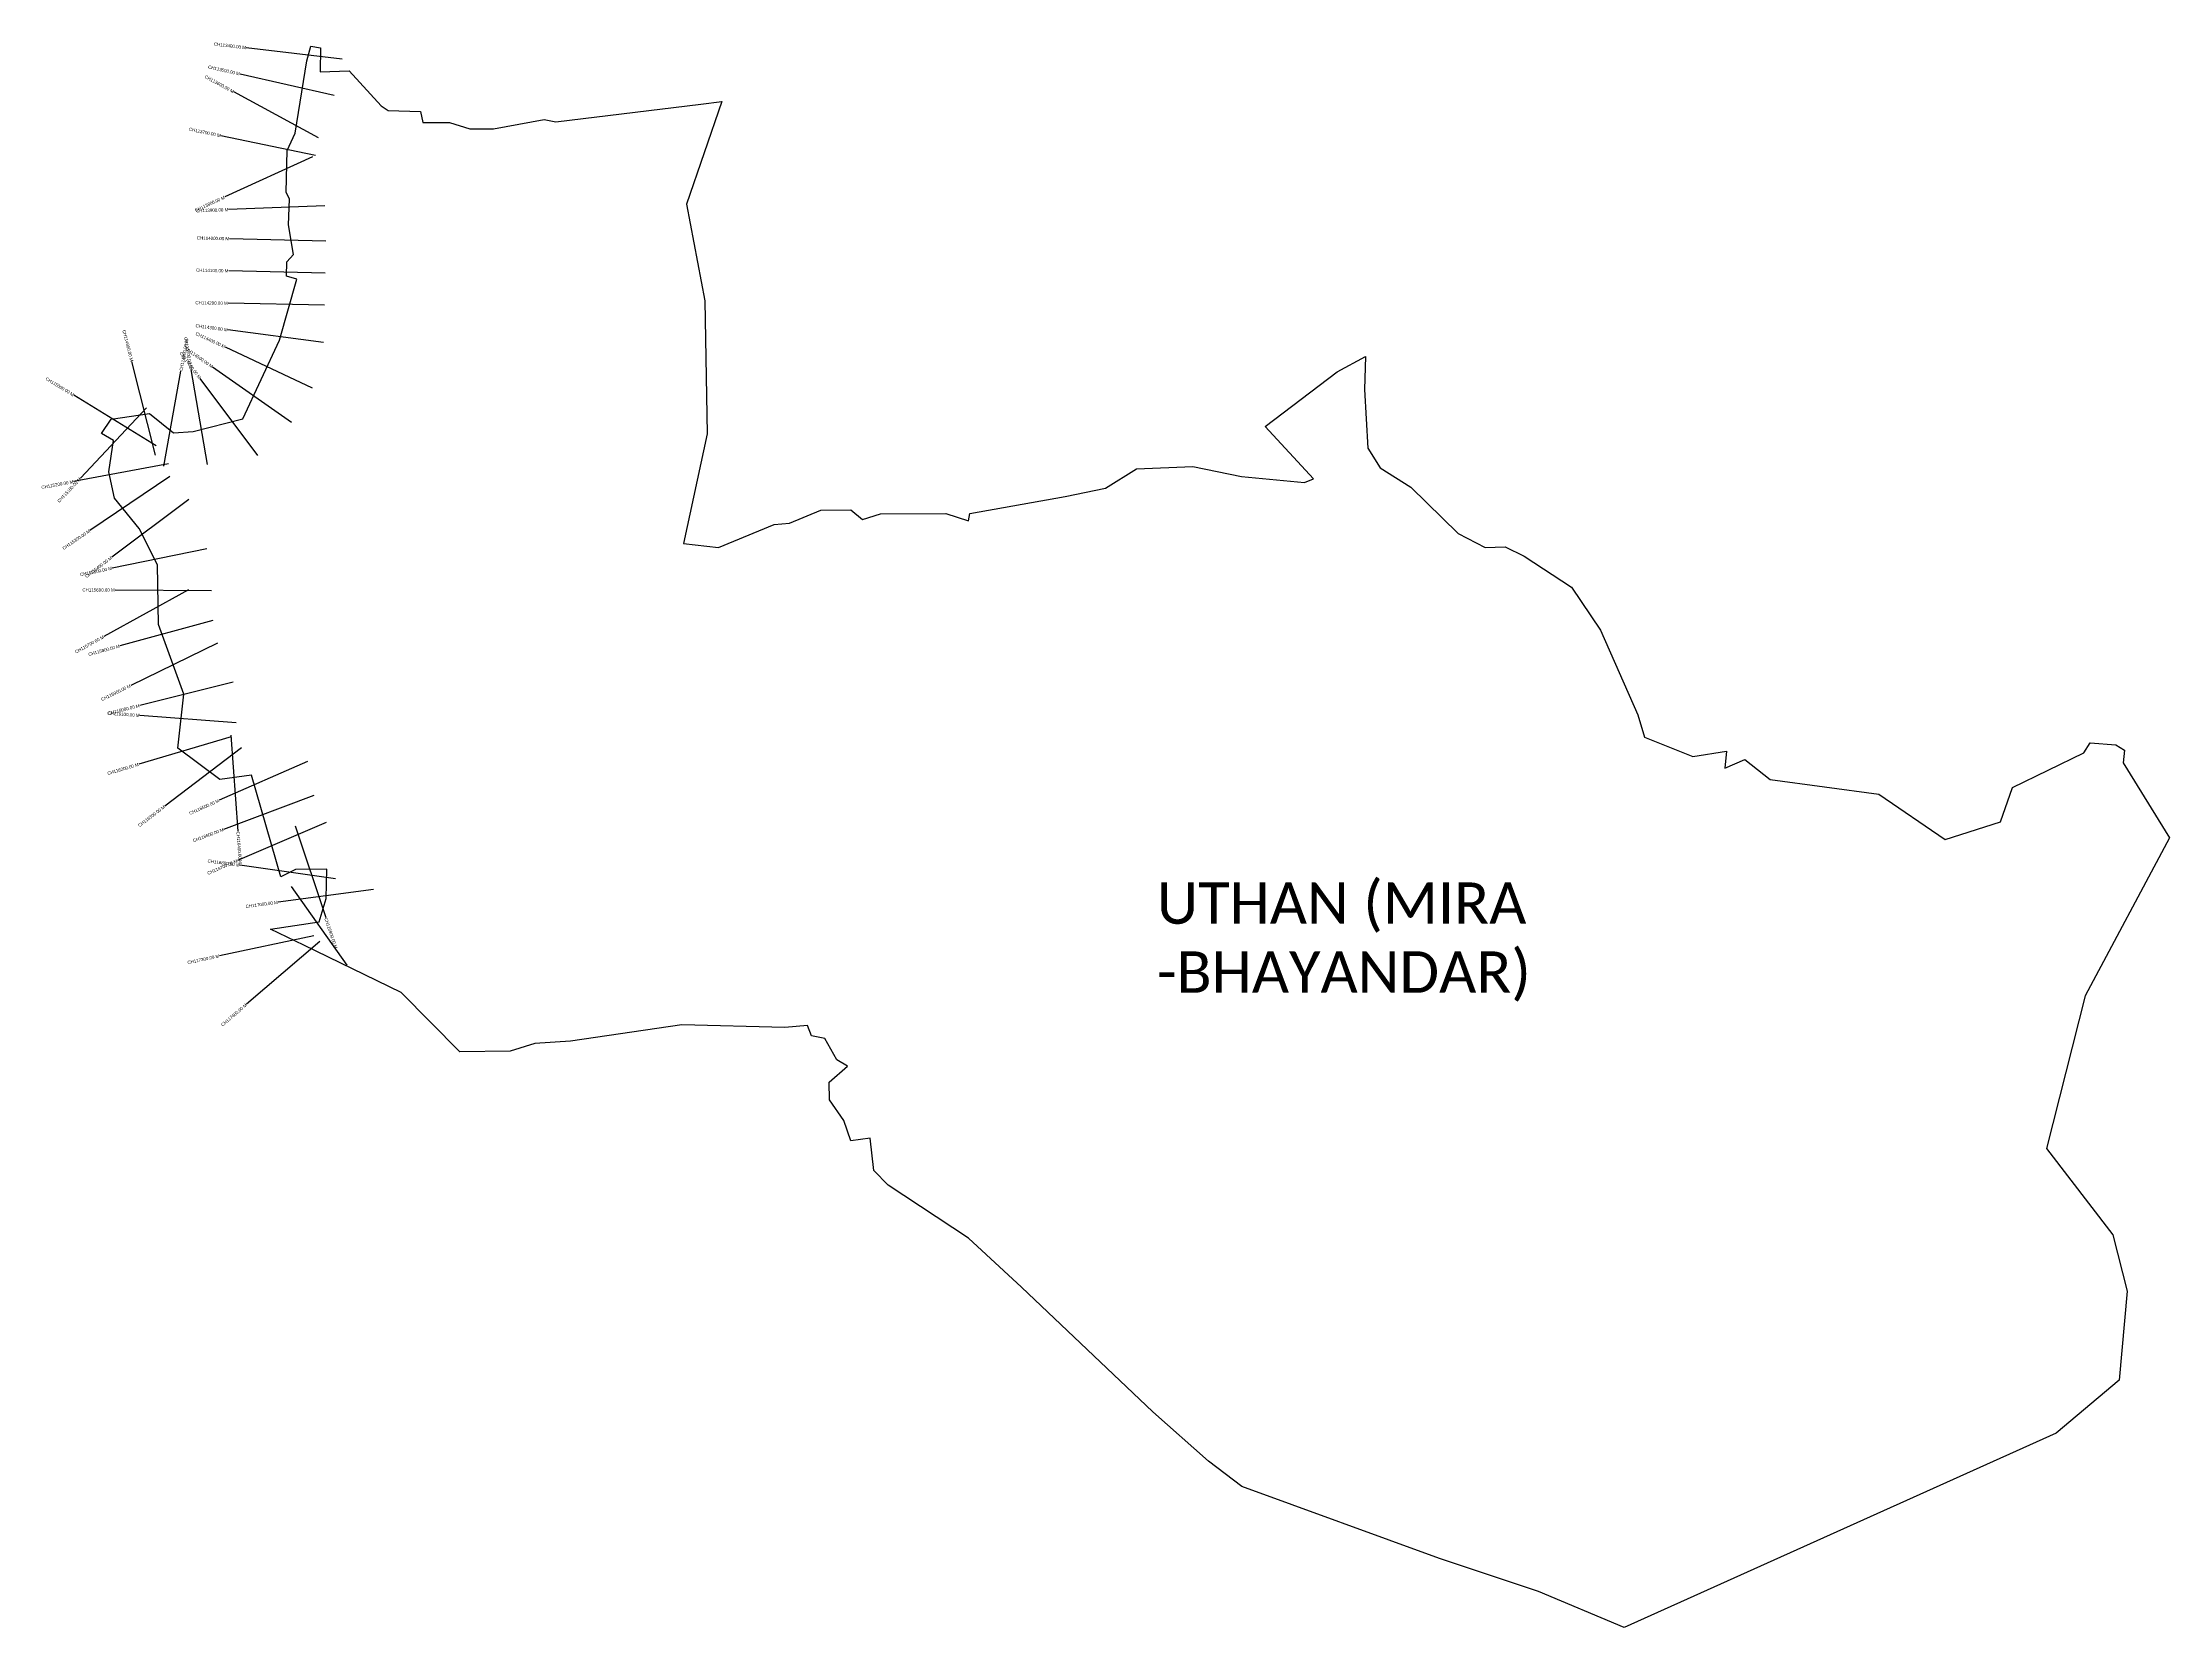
# Model space of a CAD drawing. Header units: metres. Extents: x 266375 to 272991, y 2129469 to 2134399.
import ezdxf
from ezdxf.enums import TextEntityAlignment as Align

# ---------------------------------------------------------------- set-up
doc = ezdxf.new("R2010")
doc.units = ezdxf.units.M
for name, color, linetype in [('CS', 134, 'Continuous'), ('CSMark', 6, 'Continuous'), ('village', 3, 'Continuous'), ('VILLAGE NAME', 250, 'Continuous')]:
    doc.layers.add(name, color=color, linetype=linetype)

msp = doc.modelspace()

# ---------------------------------------------------------------- linework, layer by layer
at = {"layer": 'CS'}
for p, q in [((267306.6, 2134348), (267008.7, 2134383)), ((267281.9, 2134234.6), (266989.4, 2134301.3)), ((267233.6, 2134102.4), (266970, 2134245.5)), ((267223.7, 2134048.1), (266930.1, 2134109.4)), ((267215, 2134043.3), (266942, 2133918.8)), ((267253.6, 2133891), (266953.9, 2133879.6)), ((267256.4, 2133781.7), (266956.5, 2133789)), ((267254, 2133681.8), (266954.1, 2133689)), ((267252.1, 2133582.7), (266952.1, 2133588.1)), ((267249.2, 2133465.7), (266951.8, 2133505.3)), ((267215.3, 2133324.3), (266943.8, 2133451.8)), ((266726.2, 2133115.8), (266653.1, 2133406.7)), ((266752.6, 2133081.2), (266805.6, 2133376.5)), ((266888, 2133087.1), (266837.1, 2133382.7)), ((267149.6, 2133217.3), (266904, 2133389.6)), ((266728.1, 2133144.9), (266472.4, 2133301.9)), ((267045.2, 2133114.3), (266865.3, 2133354.4)), ((266698.6, 2133263.2), (266493.2, 2133044.6)), ((266766.6, 2133088.3), (266471.6, 2133033.7)), ((266771.5, 2133049.2), (266522.6, 2132881.7)), ((266830.1, 2132978.3), (266590.2, 2132798.3)), ((266885.7, 2132823.9), (266591.7, 2132764.2)), ((266828.8, 2132696.4), (266566, 2132551.8)), ((266900.6, 2132693.9), (266600.6, 2132696.1)), ((266905.2, 2132601.4), (266615.7, 2132522.4)), ((266919.1, 2132530.6), (266649.3, 2132399.5)), ((266968.4, 2132409.2), (266677.2, 2132337)), ((266977.1, 2132283.2), (266677.9, 2132306)), ((266962.1, 2132239.5), (266674.4, 2132154.3)), ((266961, 2132245.2), (266983, 2131946)), ((266994.1, 2132205), (266755, 2132023.8)), ((267199.5, 2132162.7), (266924.8, 2132042.1)), ((267219.4, 2132057), (266938.4, 2131951.8)), ((267257.2, 2131973.4), (266981.6, 2131854.8)), ((267161.3, 2131962.3), (267256, 2131677.7)), ((267286.1, 2131797.6), (266989.1, 2131840)), ((267322.9, 2131529.7), (267149.1, 2131774.2)), ((267404.9, 2131764.6), (267107.5, 2131725.2)), ((267218.8, 2131621.1), (266925.4, 2131558.4)), ((267237.4, 2131603.3), (267009.6, 2131408))]:
    msp.add_line(p, q, dxfattribs=at)
at = {"layer": 'village', "color": 3, "true_color": 0x00ff00}
msp.add_polyline3d([(272991, 2131925.6, 0), (272728.4, 2131434, 0), (272608.7, 2130959.3, 0), (272815.2, 2130690.9, 0), (272859, 2130515.5, 0), (272834.9, 2130238.4, 0), (272639, 2130073.7, 0), (271294.9, 2129469.3, 0), (271028.5, 2129581.4, 0), (270720.5, 2129684.1, 0), (270105.5, 2129907.5, 0), (270001.7, 2129986.5, 0), (269828.7, 2130140, 0), (269420.3, 2130527.4, 0), (269254.8, 2130679.7, 0), (269005, 2130845, 0), (268961.3, 2130890.5, 0), (268949.8, 2130991.7, 0), (268889, 2130983.2, 0), (268867.4, 2131046.4, 0), (268823.3, 2131110, 0), (268821.4, 2131165.8, 0), (268879.1, 2131214.7, 0), (268845.3, 2131234.8, 0), (268808.6, 2131300.9, 0), (268766.8, 2131309.5, 0), (268754.3, 2131341.5, 0), (268683.9, 2131335.8, 0), (268363.7, 2131344, 0), (268017.1, 2131293.4, 0), (267906.3, 2131285.6, 0), (267829.8, 2131261.4, 0), (267673.1, 2131260.2, 0), (267490.7, 2131444.6, 0), (267188.3, 2131591.4, 0), (267084.3, 2131641.7, 0), (267235.3, 2131664, 0), (267257, 2131736.5, 0), (267258.9, 2131828.2, 0), (267161.9, 2131826.7, 0), (267116.5, 2131803.7, 0), (267025.5, 2132120, 0), (266926.1, 2132107.2, 0), (266795.9, 2132204.5, 0), (266814.8, 2132371.8, 0), (266736, 2132588.6, 0), (266732.6, 2132774.1, 0), (266676.1, 2132887.6, 0), (266598.5, 2132981.6, 0), (266581.4, 2133063.5, 0), (266595.6, 2133161, 0), (266558.2, 2133182.8, 0), (266588.5, 2133227.4, 0), (266707.5, 2133245.4, 0), (266782.3, 2133185.3, 0), (266843.5, 2133189.1, 0), (266998, 2133228.3, 0), (267112.2, 2133473, 0), (267166.4, 2133663.3, 0), (267133.6, 2133672.2, 0), (267135, 2133717.5, 0), (267156, 2133740.4, 0), (267140.1, 2133832.4, 0), (267143.5, 2133912.5, 0), (267132.5, 2133933.4, 0), (267136.5, 2134063.8, 0), (267160.5, 2134117.3, 0), (267196.9, 2134341.8, 0), (267209.5, 2134387.6, 0), (267240.2, 2134382.8, 0), (267238.7, 2134308.6, 0), (267329.1, 2134311.4, 0), (267427.9, 2134202.5, 0), (267450.3, 2134187.9, 0), (267550.9, 2134184.2, 0), (267558.5, 2134150.4, 0), (267641.3, 2134150.3, 0), (267703.7, 2134131, 0), (267778, 2134130.9, 0), (267935, 2134160.3, 0), (267971.3, 2134152.7, 0), (268422.7, 2134207.9, 0), (268488.3, 2134215.9, 0), (268377.8, 2133896.4, 0), (268434.8, 2133596.2, 0), (268442.7, 2133181.8, 0), (268368.6, 2132841.4, 0), (268477.8, 2132828.6, 0), (268651.2, 2132900.5, 0), (268698.6, 2132904.1, 0), (268795.8, 2132945.1, 0), (268889.8, 2132945.2, 0), (268925.6, 2132915.4, 0), (268981.7, 2132932.9, 0), (269184.8, 2132934.2, 0), (269255.6, 2132911.6, 0), (269259.3, 2132933.8, 0), (269555.9, 2132987.3, 0), (269681.3, 2133012.7, 0), (269778, 2133073, 0), (269953, 2133080.3, 0), (270104.6, 2133049.4, 0), (270300.8, 2133030.5, 0), (270328.8, 2133042.6, 0), (270178.3, 2133205.3, 0), (270402.5, 2133374.5, 0), (270490.6, 2133422.5, 0), (270486.6, 2133320.2, 0), (270497.8, 2133137.6, 0), (270535.4, 2133076.7, 0), (270631.1, 2133015.8, 0), (270778.4, 2132872.5, 0), (270862.4, 2132828.7, 0), (270925.1, 2132830.3, 0), (270984.1, 2132801.1, 0), (271130.9, 2132704.7, 0), (271221, 2132571.4, 0), (271336.8, 2132307.7, 0), (271358.2, 2132238.7, 0), (271508.3, 2132178.7, 0), (271613.4, 2132194.8, 0), (271608.2, 2132141.7, 0), (271670.3, 2132168.6, 0), (271749.2, 2132106.9, 0), (272087, 2132061.6, 0), (272292.8, 2131920.6, 0), (272465.4, 2131974.9, 0), (272503, 2132081.8, 0), (272724.4, 2132189.9, 0), (272744.5, 2132220.5, 0), (272824.6, 2132214.3, 0), (272851.1, 2132198.6, 0), (272846.5, 2132158.6, 0)], close=True, dxfattribs=at)

# ---------------------------------------------------------------- texts
at = {"layer": 'CSMark'}
for s, rotation, p in [('CH113400.00 M', 353.30466, (267007.7, 2134383.1)), ('CH113600.00 M', 331.4929, (266969.1, 2134246)), ('CH113500.00 M', 347.15294, (266988.5, 2134301.5)), ('CH113700.00 M', 348.1959, (266929.1, 2134109.6)), ('CH113800.00 M', 24.51986, (266941.1, 2133918.4)), ('CH113900.00 M', 2.17899, (266952.9, 2133879.6)), ('CH114000.00 M', 358.6162, (266955.5, 2133789)), ('CH114100.00 M', 358.6162, (266953.1, 2133689)), ('CH114200.00 M', 358.95913, (266951.1, 2133588.2)), ('CH114900.00 M', 284.1052, (266652.8, 2133407.7)), ('CH114400.00 M', 334.84931, (266942.9, 2133452.2)), ('CH114300.00 M', 352.41857, (266950.8, 2133505.4)), ('CH114600.00 M', 306.84697, (266864.7, 2133355.2)), ('CH114700.00 M', 279.7686, (266836.9, 2133383.7)), ('CH114500.00 M', 324.94429, (266903.2, 2133390.2)), ('CH115000.00 M', 328.4577, (266471.6, 2133302.4)), ('CH115200.00 M', 10.4963, (266470.6, 2133033.5)), ('CH115100.00 M', 46.78287, (266492.5, 2133043.8)), ('CH115300.00 M', 33.93946, (266521.8, 2132881.1)), ('CH115500.00 M', 11.46182, (266590.7, 2132764)), ('CH115400.00 M', 36.88867, (266589.4, 2132797.7)), ('CH115600.00 M', 359.59167, (266599.6, 2132696.1)), ('CH115700.00 M', 28.8228, (266565.1, 2132551.3)), ('CH115800.00 M', 15.26771, (266614.8, 2132522.2)), ('CH115900.00 M', 25.92575, (266648.4, 2132399)), ('CH116100.00 M', 355.64595, (266676.9, 2132306.1)), ('CH116000.00 M', 13.94003, (266676.3, 2132336.7)), ('CH116200.00 M', 16.50956, (266673.5, 2132154)), ('CH116500.00 M', 23.71051, (266923.9, 2132041.7)), ('CH116300.00 M', 37.13885, (266754.2, 2132023.2)), ('CH116600.00 M', 20.51825, (266937.5, 2131951.5)), ('CH116700.00 M', 23.27913, (266980.7, 2131854.4)), ('CH116800.00 M', 351.8879, (266988.1, 2131840.1)), ('CH117000.00 M', 7.55384, (267106.5, 2131725)), ('CH117300.00 M', 12.0453, (266924.4, 2131558.2)), ('CH117400.00 M', 40.59854, (267008.8, 2131407.4))]:
    msp.add_text(s, height=10, rotation=rotation, dxfattribs=at).set_placement(p, align=Align.MIDDLE_RIGHT)
for s, rotation, p in [('CH114800.00 M', 79.8197, (266805.8, 2133377.5)), ('CH116400.00 M', 274.21285, (266983.1, 2131945)), ('CH116900.00 M', 288.39471, (267256.3, 2131676.7))]:
    msp.add_text(s, height=10, rotation=rotation, dxfattribs=at).set_placement(p, align=Align.MIDDLE_LEFT)
at = {"layer": 'VILLAGE NAME', "insert": (269841.1, 2131786.7), "char_height": 128.647, "attachment_point": 1}
msp.add_mtext_dynamic_manual_height_columns('{\\fCalibri|b0|i0|c0|p34;UTHAN (MIRA -BHAYANDAR)}', width=1449.11, gutter_width=643.2, heights=[0], dxfattribs=at)

doc.saveas('drawing.dxf')
